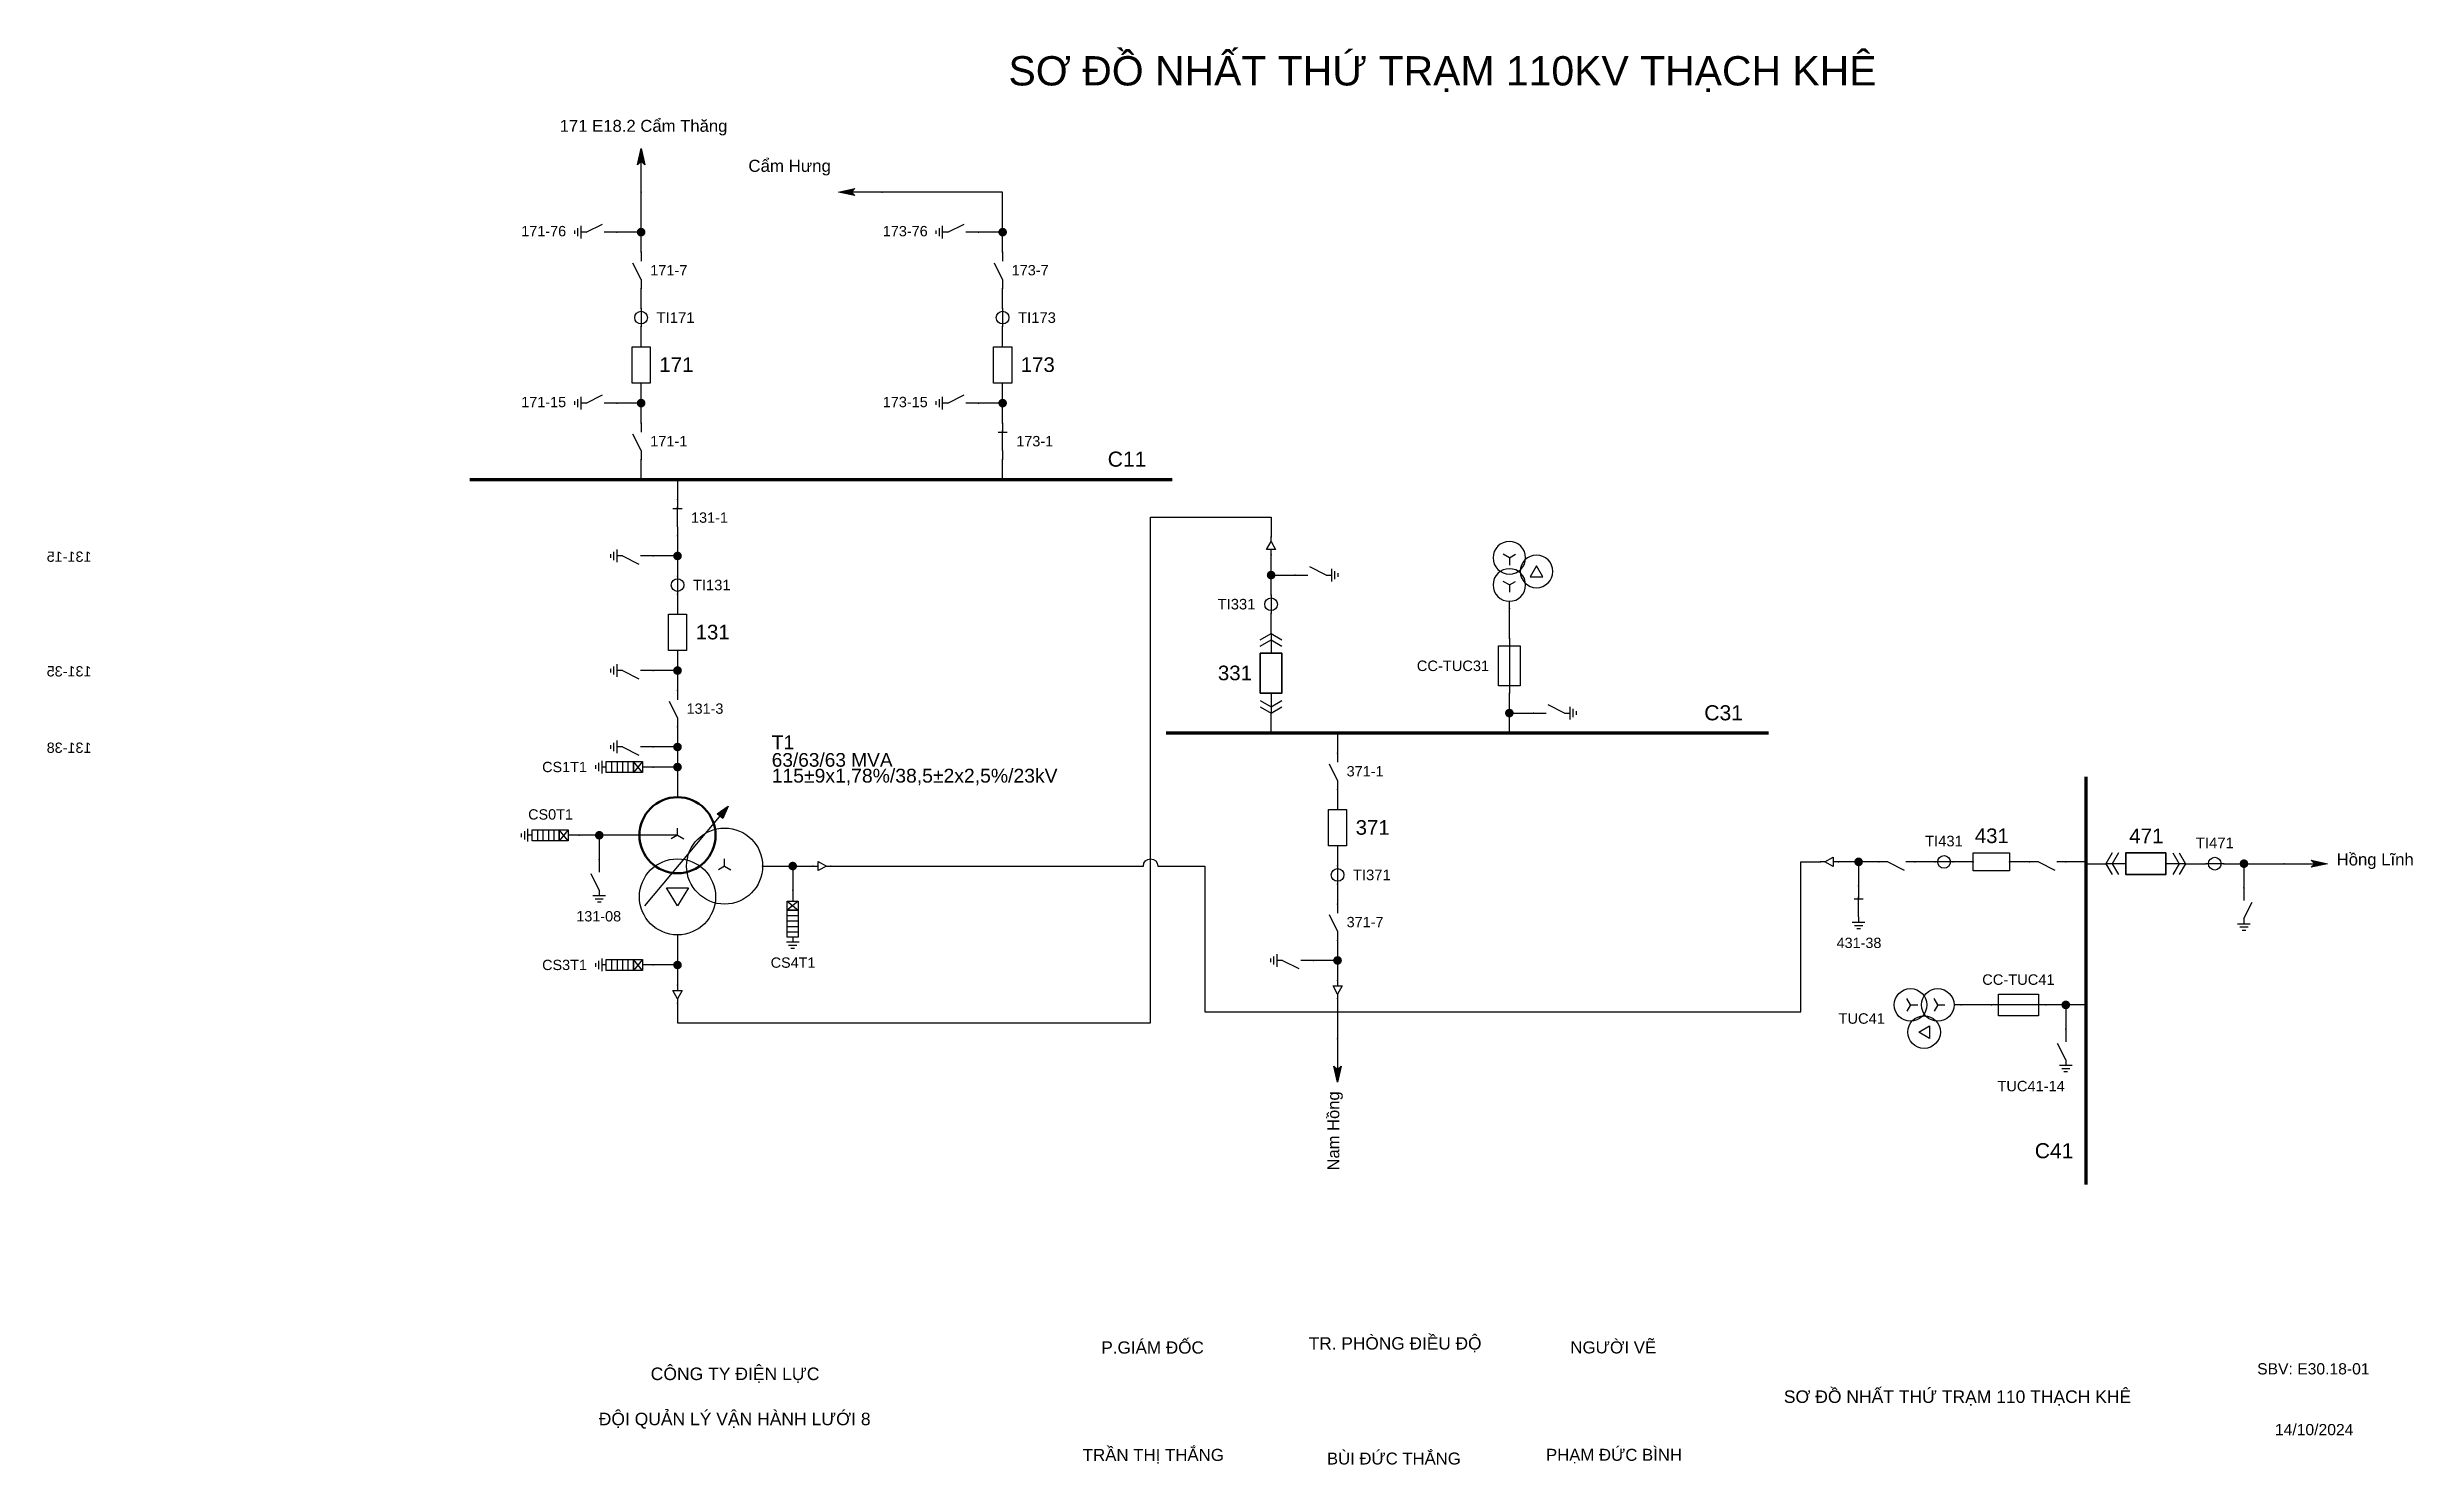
# Model space of a CAD drawing. Header units: millimetres. Extents: x -268 to 288, y 7 to 203.
# Drawn here: x -38.3 to 288.2, y 7.5 to 203.1 of the extents above; entities that cross this region are included whole.
import ezdxf

# ---------------------------------------------------------------- set-up
doc = ezdxf.new("R2010")
doc.units = ezdxf.units.MM
for name, color, linetype, lineweight in [('BUSBAR_110KV', 1, 'Continuous', 50), ('BUSBAR_22KV', 5, 'Continuous', 50), ('BUSBAR_35KV', 30, 'Continuous', 50), ('HV_110KV', 1, 'Continuous', 25), ('MV_22KV', 5, 'Continuous', 25), ('MV_35KV', 30, 'Continuous', 25)]:
    doc.layers.add(name, color=color, linetype=linetype, lineweight=lineweight)
doc.layers.add('SYM_PORTS', color=8, linetype='Continuous', plot=False)
doc.layers.add('TEXT', color=7, linetype='Continuous')
doc.styles.add('SLD_TEXT', font='arial.ttf')

msp = doc.modelspace()

# ---------------------------------------------------------------- texts
at = {"layer": 'TEXT', "attachment_point": 7, "style": 'SLD_TEXT'}
for s, insert, char_height in [('SƠ ĐỒ NHẤT THỨ TRẠM 110KV THẠCH KHÊ', (94.39, 196.91), 4.0428), ('171 E18.2 Cẩm Thăng', (32.45, 190.91), 1.6468), ('Cẩm Hưng', (58.49, 185.38), 1.667), ('C11', (108.08, 145.17), 2.082), ('C31', (190.41, 110.17), 2.082), ('63/63/63 MVA', (61.71, 103.77), 1.8848), ('115±9x1,78%/38,5±2x2,5%/23kV', (61.71, 101.25), 1.9114), ('Hồng Lĩnh', (277.68, 89.68), 1.651), ('C41', (236.02, 49.74), 2.082), ('P.GIÁM ĐỐC', (107.21, 22.79), 1.686), ('TR. PHÒNG ĐIỀU ĐỘ', (135.82, 23), 1.707), ('NGƯỜI VẼ', (171.93, 22.82), 1.663), ('CÔNG TY ĐIỆN LỰC', (45.01, 18.78), 1.7307), ('SBV: E30.18-01', (266.71, 19.92), 1.549), ('SƠ ĐỒ NHẤT THỨ TRẠM 110 THẠCH KHÊ', (201.39, 15.63), 1.7259), ('ĐỘI QUẢN LÝ VẬN HÀNH LƯỚI 8', (37.84, 12.46), 1.7274), ('14/10/2024', (269.16, 11.53), 1.55), ('TRẦN THỊ THẮNG', (104.64, 7.64), 1.6622), ('PHẠM ĐỨC BÌNH', (168.57, 7.66), 1.6518), ('BÙI ĐỨC THẮNG', (138.34, 7.49), 1.6479)]:
    msp.add_mtext(s, dxfattribs=dict(at, insert=insert, char_height=char_height))
at = {"layer": 'TEXT', "insert": (140.53, 48.08), "char_height": 1.636, "attachment_point": 7, "rotation": 90, "style": 'SLD_TEXT'}
msp.add_mtext('Nam Hồng', dxfattribs=at)

# ---------------------------------------------------------------- blocks, each defined once
blk = doc.blocks.new('SYM_DISCONNECTOR_OPEN')
at = {"lineweight": 25}
for points in [[(0, -1.25), (-1.125, 1)], [(0, 2.5), (0, 1.25)], [(0, -1.25), (0, -2.5)]]:
    blk.add_lwpolyline(points, dxfattribs=at)
at = {"layer": 'SYM_PORTS'}
for p in [(0, 2.5), (0, -2.5)]:
    blk.add_point(p, dxfattribs=at)
blk.add_attdef('DEVICE_CODE', (1, -0.5), '', height=2)
blk = doc.blocks.new('SYM_EARTHING_SWITCH_OPEN')
at = {"lineweight": 25}
for points in [[(0, -1.25), (-1.125, 1)], [(0, 3), (0, 1.25)], [(-0.875, -2), (0.875, -2)], [(-0.5625, -2.4375), (0.5625, -2.4375)], [(-0.25, -2.875), (0.25, -2.875)], [(0, -1.25), (0, -2)]]:
    blk.add_lwpolyline(points, dxfattribs=at)
at = {"layer": 'SYM_PORTS'}
blk.add_point((0, 3), dxfattribs=at)
blk.add_attdef('DEVICE_CODE', (1.875, 0), '', height=2)
blk = doc.blocks.new('SYM_CIRCUIT_BREAKER')
at = {"lineweight": 25}
blk.add_lwpolyline([(-1.25, 2.5), (1.25, 2.5), (1.25, -2.5), (-1.25, -2.5)], close=True, dxfattribs=at)
at = {"layer": 'SYM_PORTS'}
for p in [(0, 2.5), (0, -2.5)]:
    blk.add_point(p, dxfattribs=at)
blk.add_attdef('DEVICE_CODE', (2.25, -0.5), '', height=2)
at = {"flags": 1}
blk.add_attdef('RATING', (2.25, -3.5), '', height=2, dxfattribs=at)
blk = doc.blocks.new('SYM_CURRENT_TRANSFORMER')
at = {"lineweight": 25}
blk.add_lwpolyline([(0, 1.25), (0, -1.25)], dxfattribs=at)
blk.add_circle((0, 0), 0.875, dxfattribs=at)
at = {"layer": 'SYM_PORTS'}
for p in [(0, 1.25), (0, -1.25)]:
    blk.add_point(p, dxfattribs=at)
blk.add_attdef('DEVICE_CODE', (1.875, -1.75), '', height=2)
at = {"flags": 1}
blk.add_attdef('RATIO', (1.875, -4.75), '', height=2, dxfattribs=at)
blk = doc.blocks.new('SYM_LINE_FEEDER_ARROW')
blk.add_hatch(color=7).paths.add_polyline_path([(0, -3), (-0.5, -0.75), (0, -1.25), (0.5, -0.75)])
at = {"lineweight": 25}
blk.add_lwpolyline([(0, 3), (0, -1.25)], dxfattribs=at)
blk.add_lwpolyline([(0, -3), (-0.5, -0.75), (0, -1.25), (0.5, -0.75)], close=True, dxfattribs=at)
at = {"layer": 'SYM_PORTS'}
blk.add_point((0, 3), dxfattribs=at)
blk.add_attdef('LINE_NAME', (1.5, 0), '', height=2)
blk = doc.blocks.new('SYM_DISCONNECTOR_CLOSED')
at = {"lineweight": 25}
for points in [[(-0.625, 1.25), (0.625, 1.25)], [(0, 2.5), (0, 1.25)], [(0, -1.25), (0, 1.5)], [(0, -1.25), (0, -2.5)]]:
    blk.add_lwpolyline(points, dxfattribs=at)
at = {"layer": 'SYM_PORTS'}
for p in [(0, 2.5), (0, -2.5)]:
    blk.add_point(p, dxfattribs=at)
blk.add_attdef('DEVICE_CODE', (1.625, -0.5), '', height=2)
blk = doc.blocks.new('SYM_SURGE_ARRESTER')
at = {"lineweight": 25}
for points in [[(0, 4), (0, 2.5)], [(-0.75, 2.5), (0.75, 1.25)], [(0.75, 2.5), (-0.75, 1.25)], [(-0.75, 0.5), (0.75, 0.5)], [(-0.875, -3.125), (0.875, -3.125)], [(-0.75, -0.25), (0.75, -0.25)], [(-0.75, -1), (0.75, -1)], [(-0.75, -1.75), (0.75, -1.75)], [(0, -2.5), (0, -3.125)], [(-0.5625, -3.5625), (0.5625, -3.5625)], [(-0.25, -4), (0.25, -4)]]:
    blk.add_lwpolyline(points, dxfattribs=at)
for points in [[(-0.75, 2.5), (0.75, 2.5), (0.75, 1.25), (-0.75, 1.25)], [(-0.75, 1.25), (0.75, 1.25), (0.75, -2.5), (-0.75, -2.5)]]:
    blk.add_lwpolyline(points, close=True, dxfattribs=at)
at = {"layer": 'SYM_PORTS'}
blk.add_point((0, 4), dxfattribs=at)
blk.add_attdef('DEVICE_CODE', (1.875, 1), '', height=2)
blk = doc.blocks.new('SYM_TRANSFORMER_3W')
blk.add_hatch(color=7).paths.add_polyline_path([(3.75, 8.25), (3.0125, 6.575), (2.2375, 7.225)])
at = {"lineweight": 25}
for points in [[(-7.75, -5.5), (3.0125, 7.35)], [(-3.25, 4.25), (-8.5, 4.25)], [(-3.25, 4.25), (-4.1125, 3.75)], [(-3.25, 4.25), (-3.25, 5.25)], [(-3.25, 4.25), (-2.3875, 3.75)], [(3.25, 0), (2.3875, -0.5)], [(3.25, 0), (3.25, 1)], [(3.25, 0), (4.1125, -0.5)]]:
    blk.add_lwpolyline(points, dxfattribs=at)
for points in [[(3.75, 8.25), (3.0125, 6.575), (2.2375, 7.225)], [(-4.75, -3), (-1.75, -3), (-3.25, -5.5)]]:
    blk.add_lwpolyline(points, close=True, dxfattribs=at)
at = {"lineweight": 50}
blk.add_circle((-3.25, 4.25), 5.25, dxfattribs=at)
at = {"lineweight": 25}
for centre in [(3.25, 0), (-3.25, -4.25)]:
    blk.add_circle(centre, 5.25, dxfattribs=at)
at = {"layer": 'SYM_PORTS'}
for p in [(-3.25, 9.5), (-8.5, 4.25), (8.5, 0), (-3.25, -9.5)]:
    blk.add_point(p, dxfattribs=at)
blk.add_attdef('DEVICE_CODE', (9.5, 6.5), '', height=2)
at = {"flags": 1}
for tag, p in [('POWER', (9.5, 3.5)), ('VOLTAGE_RATIO', (9.5, 0.5))]:
    blk.add_attdef(tag, p, '', height=2, dxfattribs=at)
blk = doc.blocks.new('SYM_CABLE_TERMINATION')
at = {"lineweight": 25}
blk.add_lwpolyline([(-0.625, 0.5), (0.625, 0.5), (0, -0.625)], close=True, dxfattribs=at)
for points in [[(0, 1.25), (0, 0.5)], [(0, -0.625), (0, -1.25)]]:
    blk.add_lwpolyline(points, dxfattribs=at)
at = {"layer": 'SYM_PORTS'}
for p in [(0, 1.25), (0, -1.25)]:
    blk.add_point(p, dxfattribs=at)
blk = doc.blocks.new('SYM_DRAWOUT_BREAKER')
at = {"lineweight": 25}
for points in [[(-1.5, 4.625), (0, 5.5), (1.5, 4.625)], [(-1.5, 3.75), (0, 4.625), (1.5, 3.75)], [(0, 5.5), (0, 2.75)], [(0, -2.75), (0, -5.5)], [(-1.5, -3.75), (0, -4.625), (1.5, -3.75)], [(-1.5, -4.625), (0, -5.5), (1.5, -4.625)]]:
    blk.add_lwpolyline(points, dxfattribs=at)
at = {"lineweight": 35}
blk.add_lwpolyline([(-1.5, 2.75), (1.5, 2.75), (1.5, -2.75), (-1.5, -2.75)], close=True, dxfattribs=at)
at = {"layer": 'SYM_PORTS'}
for p in [(0, 5.5), (0, -5.5)]:
    blk.add_point(p, dxfattribs=at)
blk.add_attdef('DEVICE_CODE', (2.5, 2.5), '', height=2)
at = {"flags": 1}
blk.add_attdef('RATING', (2.5, -0.5), '', height=2, dxfattribs=at)
blk = doc.blocks.new('SYM_EARTHING_SWITCH_CLOSED')
at = {"lineweight": 25}
for points in [[(-0.625, 1.25), (0.625, 1.25)], [(0, 3), (0, 1.25)], [(0, -1.25), (0, 1.5)], [(-0.875, -2), (0.875, -2)], [(-0.5625, -2.4375), (0.5625, -2.4375)], [(-0.25, -2.875), (0.25, -2.875)], [(0, -1.25), (0, -2)]]:
    blk.add_lwpolyline(points, dxfattribs=at)
at = {"layer": 'SYM_PORTS'}
blk.add_point((0, 3), dxfattribs=at)
blk.add_attdef('DEVICE_CODE', (1.875, 0), '', height=2)
blk = doc.blocks.new('SYM_FUSE_DISCONNECTOR')
at = {"lineweight": 25}
blk.add_lwpolyline([(0, 3.75), (0, -3.75)], dxfattribs=at)
blk.add_lwpolyline([(-1.5, 2.75), (1.5, 2.75), (1.5, -2.75), (-1.5, -2.75)], close=True, dxfattribs=at)
at = {"layer": 'SYM_PORTS'}
for p in [(0, 3.75), (0, -3.75)]:
    blk.add_point(p, dxfattribs=at)
blk.add_attdef('DEVICE_CODE', (2.5, 0.75), '', height=2)
at = {"flags": 1}
blk.add_attdef('RATING', (2.5, -2.25), '', height=2, dxfattribs=at)
blk = doc.blocks.new('SYM_VOLTAGE_TRANSFORMER')
at = {"lineweight": 25}
for points in [[(0, 4.625), (0, 3.625)], [(0, 1.375), (-0.8625, 0.875)], [(0, 1.375), (0, 2.375)], [(0, 1.375), (0.8625, 0.875)], [(0, -2.375), (-0.8625, -2.875)], [(0, -2.375), (0, -1.375)], [(0, -2.375), (0.8625, -2.875)]]:
    blk.add_lwpolyline(points, dxfattribs=at)
blk.add_lwpolyline([(2.875, 0.25), (4.625, 0.25), (3.75, -1.25)], close=True, dxfattribs=at)
for centre in [(0, 1.375), (3.75, -0.5), (0, -2.375)]:
    blk.add_circle(centre, 2.25, dxfattribs=at)
at = {"layer": 'SYM_PORTS'}
blk.add_point((0, 4.625), dxfattribs=at)
blk.add_attdef('DEVICE_CODE', (7, 1.625), '', height=2)
at = {"flags": 1}
blk.add_attdef('RATIO', (7, -1.375), '', height=2, dxfattribs=at)

# ---------------------------------------------------------------- hatches: boundary and pattern name
at = {"layer": 'HV_110KV'}
h = msp.add_hatch(color=7, dxfattribs=at)
edge = h.paths.add_edge_path()
edge.add_arc((43.69, 177.56), 0.6, 0, 360)
h = msp.add_hatch(color=7, dxfattribs=at)
edge = h.paths.add_edge_path()
edge.add_arc((93.58, 177.56), 0.6, 0, 360)
h = msp.add_hatch(color=7, dxfattribs=at)
edge = h.paths.add_edge_path()
edge.add_arc((43.69, 153.97), 0.6, 0, 360)
h = msp.add_hatch(color=7, dxfattribs=at)
edge = h.paths.add_edge_path()
edge.add_arc((93.58, 153.97), 0.6, 0, 360)
h = msp.add_hatch(color=7, dxfattribs=at)
edge = h.paths.add_edge_path()
edge.add_arc((48.71, 132.88), 0.6, 0, 360)
h = msp.add_hatch(color=7, dxfattribs=at)
edge = h.paths.add_edge_path()
edge.add_arc((48.71, 117.07), 0.6, 0, 360)
h = msp.add_hatch(color=7, dxfattribs=at)
edge = h.paths.add_edge_path()
edge.add_arc((48.71, 106.52), 0.6, 0, 360)
h = msp.add_hatch(color=7, dxfattribs=at)
edge = h.paths.add_edge_path()
edge.add_arc((48.71, 103.75), 0.6, 0, 360)
h = msp.add_hatch(color=7, dxfattribs=at)
edge = h.paths.add_edge_path()
edge.add_arc((37.91, 94.34), 0.6, 0, 360)
at = {"layer": 'MV_22KV'}
h = msp.add_hatch(color=7, dxfattribs=at)
edge = h.paths.add_edge_path()
edge.add_arc((64.61, 90.09), 0.6, 0, 360)
h = msp.add_hatch(color=7, dxfattribs=at)
edge = h.paths.add_edge_path()
edge.add_arc((211.71, 90.67), 0.6, 0, 360)
h = msp.add_hatch(color=7, dxfattribs=at)
edge = h.paths.add_edge_path()
edge.add_arc((264.89, 90.42), 0.6, 0, 360)
h = msp.add_hatch(color=7, dxfattribs=at)
edge = h.paths.add_edge_path()
edge.add_arc((240.3, 70.93), 0.6, 0, 360)
at = {"layer": 'MV_35KV'}
h = msp.add_hatch(color=7, dxfattribs=at)
edge = h.paths.add_edge_path()
edge.add_arc((130.63, 130.24), 0.6, 0, 360)
h = msp.add_hatch(color=7, dxfattribs=at)
edge = h.paths.add_edge_path()
edge.add_arc((163.51, 111.2), 0.6, 0, 360)
h = msp.add_hatch(color=7, dxfattribs=at)
edge = h.paths.add_edge_path()
edge.add_arc((48.71, 76.44), 0.6, 0, 360)
h = msp.add_hatch(color=7, dxfattribs=at)
edge = h.paths.add_edge_path()
edge.add_arc((139.8, 77.07), 0.6, 0, 360)

# ---------------------------------------------------------------- linework, layer by layer
at = {"layer": 'BUSBAR_110KV', "const_width": 0.46}
msp.add_lwpolyline([(20.01, 143.43), (116.99, 143.43)], dxfattribs=at)
at = {"layer": 'BUSBAR_22KV', "const_width": 0.46}
msp.add_lwpolyline([(243.07, 102.41), (243.07, 46.14)], dxfattribs=at)
at = {"layer": 'BUSBAR_35KV', "const_width": 0.46}
msp.add_lwpolyline([(116.12, 108.43), (199.31, 108.43)], dxfattribs=at)
at = {"layer": 'HV_110KV'}
for points in [[(43.69, 177.56), (43.69, 183.1)], [(93.58, 177.56), (93.58, 183.1), (76.95, 183.1)], [(43.69, 177.56), (40.35, 177.56)], [(43.69, 174.79), (43.69, 177.56)], [(93.58, 177.56), (90.25, 177.56)], [(93.58, 174.79), (93.58, 177.56)], [(43.69, 167.02), (43.69, 169.79)], [(93.58, 167.02), (93.58, 169.79)], [(43.69, 161.74), (43.69, 164.52)], [(93.58, 161.74), (93.58, 164.52)], [(43.69, 153.97), (43.69, 156.74)], [(93.58, 153.97), (93.58, 156.74)], [(43.69, 153.97), (40.35, 153.97)], [(43.69, 151.2), (43.69, 153.97)], [(93.58, 153.97), (90.25, 153.97)], [(93.58, 151.2), (93.58, 153.97)], [(43.69, 143.43), (43.69, 146.2)], [(93.58, 143.43), (93.58, 146.2)], [(48.71, 143.43), (48.71, 140.66)], [(48.71, 135.66), (48.71, 132.88)], [(48.71, 132.88), (45.37, 132.88)], [(48.71, 132.88), (48.71, 130.11)], [(48.71, 127.61), (48.71, 124.84)], [(48.71, 119.84), (48.71, 117.07)], [(48.71, 117.07), (45.37, 117.07)], [(48.71, 117.07), (48.71, 114.3)], [(48.71, 109.3), (48.71, 106.52)], [(48.71, 106.52), (45.37, 106.52)], [(48.71, 106.52), (48.71, 103.75)], [(48.71, 103.75), (45.37, 103.75)], [(48.71, 103.75), (48.71, 99.59)], [(37.91, 94.34), (35.14, 94.34)], [(43.46, 94.34), (37.91, 94.34)], [(37.91, 94.34), (37.91, 91.01)]]:
    msp.add_lwpolyline(points, dxfattribs=at)
at = {"layer": 'MV_22KV'}
for points in [[(60.46, 90.09), (64.61, 90.09)], [(64.61, 90.09), (64.61, 86.76)], [(64.61, 90.09), (67.39, 90.09)], [(211.71, 90.67), (208.94, 90.67)], [(214.48, 90.67), (211.71, 90.67)], [(211.71, 90.67), (211.71, 87.34)], [(222.26, 90.67), (219.48, 90.67)], [(227.53, 90.67), (224.76, 90.67)], [(235.3, 90.67), (232.53, 90.67)], [(243.07, 90.67), (240.3, 90.67)], [(243.07, 90.42), (245.84, 90.42)], [(256.84, 90.42), (259.62, 90.42)], [(262.12, 90.42), (264.89, 90.42)], [(264.89, 90.42), (264.89, 87.09)], [(264.89, 90.42), (270.43, 90.42)], [(230.03, 70.93), (225.87, 70.93)], [(240.3, 70.93), (237.53, 70.93)], [(243.07, 70.93), (240.3, 70.93)], [(240.3, 70.93), (240.3, 67.6)]]:
    msp.add_lwpolyline(points, dxfattribs=at)
msp.add_lwpolyline([(69.89, 90.09), (72.59, 90.09), (113, 90.09, -1), (115, 90.09), (121.5, 90.09), (121.5, 69.97), (203.74, 69.97), (203.74, 90.67), (206.44, 90.67)], format="xyb", dxfattribs=at)
at = {"layer": 'MV_35KV'}
for points in [[(48.71, 71.16), (48.71, 68.46), (114, 68.46), (114, 138.22), (130.63, 138.22), (130.63, 135.52)], [(130.63, 130.24), (130.63, 133.02)], [(130.63, 127.47), (130.63, 130.24)], [(130.63, 130.24), (133.96, 130.24)], [(130.63, 122.2), (130.63, 124.97)], [(163.51, 121.47), (163.51, 125.63)], [(130.63, 108.43), (130.63, 111.2)], [(163.51, 111.2), (163.51, 113.97)], [(163.51, 108.43), (163.51, 111.2)], [(163.51, 111.2), (166.85, 111.2)], [(139.8, 108.43), (139.8, 105.66)], [(139.8, 100.66), (139.8, 97.88)], [(139.8, 92.88), (139.8, 90.11)], [(139.8, 87.61), (139.8, 84.84)], [(48.71, 80.59), (48.71, 76.44)], [(139.8, 79.84), (139.8, 77.07)], [(48.71, 76.44), (45.37, 76.44)], [(48.71, 76.44), (48.71, 73.66)], [(139.8, 77.07), (136.46, 77.07)], [(139.8, 77.07), (139.8, 74.3)], [(139.8, 71.8), (139.8, 66.25)]]:
    msp.add_lwpolyline(points, dxfattribs=at)

# ---------------------------------------------------------------- block references
at = {"layer": 'HV_110KV'}
for p, rotation in [((43.69, 186.1), 180), ((73.95, 183.1), 270)]:
    msp.add_blockref('SYM_LINE_FEEDER_ARROW', p, dxfattribs=dict(at, rotation=rotation))
ref = msp.add_blockref('SYM_EARTHING_SWITCH_OPEN', (37.35, 177.56), dxfattribs=dict(at, rotation=270))
ref.add_attrib('DEVICE_CODE', '171-76', (27.14, 176.99), dxfattribs={"layer": 'TEXT', "height": 1.426, "style": 'SLD_TEXT'})
ref = msp.add_blockref('SYM_EARTHING_SWITCH_OPEN', (87.25, 177.56), dxfattribs=dict(at, rotation=270))
ref.add_attrib('DEVICE_CODE', '173-76', (77.04, 176.99), dxfattribs={"layer": 'TEXT', "height": 1.426, "style": 'SLD_TEXT'})
ref = msp.add_blockref('SYM_DISCONNECTOR_OPEN', (43.69, 172.29), dxfattribs=at)
ref.add_attrib('DEVICE_CODE', '171-7', (44.94, 171.58), dxfattribs={"layer": 'TEXT', "height": 1.44, "style": 'SLD_TEXT'})
ref = msp.add_blockref('SYM_DISCONNECTOR_OPEN', (93.58, 172.29), dxfattribs=at)
ref.add_attrib('DEVICE_CODE', '173-7', (94.83, 171.6), dxfattribs={"layer": 'TEXT', "height": 1.427, "style": 'SLD_TEXT'})
ref = msp.add_blockref('SYM_CURRENT_TRANSFORMER', (43.69, 165.77), dxfattribs=at)
ref.add_attrib('DEVICE_CODE', 'TI171', (45.81, 165.03), dxfattribs={"layer": 'TEXT', "height": 1.473, "style": 'SLD_TEXT'})
ref = msp.add_blockref('SYM_CURRENT_TRANSFORMER', (93.58, 165.77), dxfattribs=at)
ref.add_attrib('DEVICE_CODE', 'TI173', (95.71, 165.04), dxfattribs={"layer": 'TEXT', "height": 1.461, "style": 'SLD_TEXT'})
ref = msp.add_blockref('SYM_CIRCUIT_BREAKER', (43.69, 159.24), dxfattribs=at)
ref.add_attrib('DEVICE_CODE', '171', (46.19, 158.26), dxfattribs={"layer": 'TEXT', "height": 2.033, "style": 'SLD_TEXT'})
ref = msp.add_blockref('SYM_CIRCUIT_BREAKER', (93.58, 159.24), dxfattribs=at)
ref.add_attrib('DEVICE_CODE', '173', (96.08, 158.27), dxfattribs={"layer": 'TEXT', "height": 2.016, "style": 'SLD_TEXT'})
ref = msp.add_blockref('SYM_EARTHING_SWITCH_OPEN', (37.35, 153.97), dxfattribs=dict(at, rotation=270))
ref.add_attrib('DEVICE_CODE', '171-15', (27.14, 153.41), dxfattribs={"layer": 'TEXT', "height": 1.426, "style": 'SLD_TEXT'})
ref = msp.add_blockref('SYM_EARTHING_SWITCH_OPEN', (87.25, 153.97), dxfattribs=dict(at, rotation=270))
ref.add_attrib('DEVICE_CODE', '173-15', (77.04, 153.41), dxfattribs={"layer": 'TEXT', "height": 1.426, "style": 'SLD_TEXT'})
ref = msp.add_blockref('SYM_DISCONNECTOR_OPEN', (43.69, 148.7), dxfattribs=at)
ref.add_attrib('DEVICE_CODE', '171-1', (44.94, 148), dxfattribs={"layer": 'TEXT', "height": 1.44, "style": 'SLD_TEXT'})
ref = msp.add_blockref('SYM_DISCONNECTOR_CLOSED', (93.58, 148.7), dxfattribs=at)
ref.add_attrib('DEVICE_CODE', '173-1', (95.46, 148.01), dxfattribs={"layer": 'TEXT', "height": 1.427, "style": 'SLD_TEXT'})
ref = msp.add_blockref('SYM_DISCONNECTOR_CLOSED', (48.71, 138.16), dxfattribs=at)
ref.add_attrib('DEVICE_CODE', '131-1', (50.58, 137.46), dxfattribs={"layer": 'TEXT', "height": 1.424, "style": 'SLD_TEXT'})
ref = msp.add_blockref('SYM_EARTHING_SWITCH_OPEN', (42.37, 132.88), dxfattribs=dict(at, xscale=-1, rotation=270))
ref.add_attrib('DEVICE_CODE', '131-15', (32.16, 132.07), dxfattribs={"layer": 'TEXT', "extrusion": (0, 0, -1), "height": 1.423, "style": 'SLD_TEXT'})
ref = msp.add_blockref('SYM_CURRENT_TRANSFORMER', (48.71, 128.86), dxfattribs=at)
ref.add_attrib('DEVICE_CODE', 'TI131', (50.83, 128.14), dxfattribs={"layer": 'TEXT', "height": 1.458, "style": 'SLD_TEXT'})
ref = msp.add_blockref('SYM_CIRCUIT_BREAKER', (48.71, 122.34), dxfattribs=at)
ref.add_attrib('DEVICE_CODE', '131', (51.21, 121.37), dxfattribs={"layer": 'TEXT', "height": 2.016, "style": 'SLD_TEXT'})
ref = msp.add_blockref('SYM_EARTHING_SWITCH_OPEN', (42.37, 117.07), dxfattribs=dict(at, xscale=-1, rotation=270))
ref.add_attrib('DEVICE_CODE', '131-35', (32.16, 116.25), dxfattribs={"layer": 'TEXT', "extrusion": (0, 0, -1), "height": 1.423, "style": 'SLD_TEXT'})
ref = msp.add_blockref('SYM_DISCONNECTOR_OPEN', (48.71, 111.8), dxfattribs=at)
ref.add_attrib('DEVICE_CODE', '131-3', (49.96, 111.1), dxfattribs={"layer": 'TEXT', "height": 1.424, "style": 'SLD_TEXT'})
ref = msp.add_blockref('SYM_TRANSFORMER_3W', (51.96, 90.09), dxfattribs=at)
ref.add_attrib('DEVICE_CODE', 'T1', (61.71, 106.21), dxfattribs={"layer": 'TEXT', "height": 1.911, "style": 'SLD_TEXT'})
ref = msp.add_blockref('SYM_EARTHING_SWITCH_OPEN', (42.37, 106.52), dxfattribs=dict(at, xscale=-1, rotation=270))
ref.add_attrib('DEVICE_CODE', '131-38', (32.16, 105.71), dxfattribs={"layer": 'TEXT', "extrusion": (0, 0, -1), "height": 1.423, "style": 'SLD_TEXT'})
ref = msp.add_blockref('SYM_SURGE_ARRESTER', (41.37, 103.75), dxfattribs=dict(at, rotation=270))
ref.add_attrib('DEVICE_CODE', 'CS1T1', (30.03, 103.05), dxfattribs={"layer": 'TEXT', "height": 1.42, "style": 'SLD_TEXT'})
ref = msp.add_blockref('SYM_SURGE_ARRESTER', (31.14, 94.34), dxfattribs=dict(at, rotation=270))
ref.add_attrib('DEVICE_CODE', 'CS0T1', (28.1, 96.51), dxfattribs={"layer": 'TEXT', "height": 1.42, "style": 'SLD_TEXT'})
ref = msp.add_blockref('SYM_EARTHING_SWITCH_OPEN', (37.91, 88.01), dxfattribs=at)
ref.add_attrib('DEVICE_CODE', '131-08', (34.74, 82.45), dxfattribs={"layer": 'TEXT', "height": 1.423, "style": 'SLD_TEXT'})
at = {"layer": 'MV_22KV'}
ref = msp.add_blockref('SYM_CIRCUIT_BREAKER', (230.03, 90.67), dxfattribs=dict(at, rotation=270))
ref.add_attrib('DEVICE_CODE', '431', (227.74, 93.26), dxfattribs={"layer": 'TEXT', "height": 2.016, "style": 'SLD_TEXT'})
ref = msp.add_blockref('SYM_DRAWOUT_BREAKER', (251.34, 90.42), dxfattribs=dict(at, rotation=270))
ref.add_attrib('DEVICE_CODE', '471', (249.05, 93.24), dxfattribs={"layer": 'TEXT', "height": 2.033, "style": 'SLD_TEXT'})
ref = msp.add_blockref('SYM_DISCONNECTOR_OPEN', (237.8, 90.67), dxfattribs=dict(at, xscale=-1, rotation=270))
ref.add_attrib('DEVICE_CODE', '431-1', (235.29, 91.97), dxfattribs={"layer": 'TEXT', "extrusion": (0, 0, -1), "height": 1.424, "style": 'SLD_TEXT'})
ref = msp.add_blockref('SYM_DISCONNECTOR_OPEN', (216.98, 90.67), dxfattribs=dict(at, xscale=-1, rotation=270))
ref.add_attrib('DEVICE_CODE', '431-3', (214.48, 91.97), dxfattribs={"layer": 'TEXT', "extrusion": (0, 0, -1), "height": 1.424, "style": 'SLD_TEXT'})
ref = msp.add_blockref('SYM_CURRENT_TRANSFORMER', (223.51, 90.67), dxfattribs=dict(at, rotation=270))
ref.add_attrib('DEVICE_CODE', 'TI431', (220.88, 92.81), dxfattribs={"layer": 'TEXT', "height": 1.458, "style": 'SLD_TEXT'})
ref = msp.add_blockref('SYM_CURRENT_TRANSFORMER', (260.87, 90.42), dxfattribs=dict(at, rotation=270))
ref.add_attrib('DEVICE_CODE', 'TI471', (258.24, 92.55), dxfattribs={"layer": 'TEXT', "height": 1.473, "style": 'SLD_TEXT'})
for name, p, rotation in [('SYM_CABLE_TERMINATION', (68.64, 90.09), 90), ('SYM_CABLE_TERMINATION', (207.69, 90.67), 270), ('SYM_LINE_FEEDER_ARROW', (273.43, 90.42), 90)]:
    msp.add_blockref(name, p, dxfattribs=dict(at, rotation=rotation))
ref = msp.add_blockref('SYM_EARTHING_SWITCH_OPEN', (264.89, 84.09), dxfattribs=dict(at, xscale=-1))
ref.add_attrib('DEVICE_CODE', '471-76', (261.97, 78.53), dxfattribs={"layer": 'TEXT', "extrusion": (0, 0, -1), "height": 1.426, "style": 'SLD_TEXT'})
ref = msp.add_blockref('SYM_SURGE_ARRESTER', (64.61, 82.76), dxfattribs=at)
ref.add_attrib('DEVICE_CODE', 'CS4T1', (61.57, 76.06), dxfattribs={"layer": 'TEXT', "height": 1.42, "style": 'SLD_TEXT'})
ref = msp.add_blockref('SYM_EARTHING_SWITCH_CLOSED', (211.71, 84.34), dxfattribs=at)
ref.add_attrib('DEVICE_CODE', '431-38', (208.67, 78.78), dxfattribs={"layer": 'TEXT', "height": 1.423, "style": 'SLD_TEXT'})
ref = msp.add_blockref('SYM_FUSE_DISCONNECTOR', (233.78, 70.93), dxfattribs=dict(at, rotation=270))
ref.add_attrib('DEVICE_CODE', 'CC-TUC41', (228.77, 73.7), dxfattribs={"layer": 'TEXT', "height": 1.446, "style": 'SLD_TEXT'})
ref = msp.add_blockref('SYM_VOLTAGE_TRANSFORMER', (221.25, 70.93), dxfattribs=dict(at, rotation=270))
ref.add_attrib('DEVICE_CODE', 'TUC41', (208.93, 68.33), dxfattribs={"layer": 'TEXT', "height": 1.449, "style": 'SLD_TEXT'})
ref = msp.add_blockref('SYM_EARTHING_SWITCH_OPEN', (240.3, 64.6), dxfattribs=at)
ref.add_attrib('DEVICE_CODE', 'TUC41-14', (230.87, 59.01), dxfattribs={"layer": 'TEXT', "height": 1.443, "style": 'SLD_TEXT'})
at = {"layer": 'MV_35KV'}
ref = msp.add_blockref('SYM_VOLTAGE_TRANSFORMER', (163.51, 130.25), dxfattribs=dict(at, xscale=-1, rotation=180))
ref.add_attrib('DEVICE_CODE', 'TUC31', (162.16, 136.15), dxfattribs={"layer": 'TEXT', "extrusion": (0, 0, -1), "height": 1.449, "style": 'SLD_TEXT'})
at = {"layer": 'MV_35KV', "rotation": 180}
msp.add_blockref('SYM_CABLE_TERMINATION', (130.63, 134.27), dxfattribs=at)
at = {"layer": 'MV_35KV'}
ref = msp.add_blockref('SYM_EARTHING_SWITCH_OPEN', (136.96, 130.24), dxfattribs=dict(at, xscale=-1, rotation=90))
ref.add_attrib('DEVICE_CODE', '331-38', (141.09, 129.68), dxfattribs={"layer": 'TEXT', "extrusion": (0, 0, -1), "height": 1.423, "style": 'SLD_TEXT'})
ref = msp.add_blockref('SYM_CURRENT_TRANSFORMER', (130.63, 126.22), dxfattribs=at)
ref.add_attrib('DEVICE_CODE', 'TI331', (123.25, 125.5), dxfattribs={"layer": 'TEXT', "height": 1.458, "style": 'SLD_TEXT'})
ref = msp.add_blockref('SYM_DRAWOUT_BREAKER', (130.63, 116.7), dxfattribs=at)
ref.add_attrib('DEVICE_CODE', '331', (123.29, 115.73), dxfattribs={"layer": 'TEXT', "height": 2.016, "style": 'SLD_TEXT'})
ref = msp.add_blockref('SYM_FUSE_DISCONNECTOR', (163.51, 117.72), dxfattribs=at)
ref.add_attrib('DEVICE_CODE', 'CC-TUC31', (150.74, 117), dxfattribs={"layer": 'TEXT', "height": 1.446, "style": 'SLD_TEXT'})
ref = msp.add_blockref('SYM_EARTHING_SWITCH_OPEN', (169.85, 111.2), dxfattribs=dict(at, xscale=-1, rotation=90))
ref.add_attrib('DEVICE_CODE', 'TUC31-14', (173.97, 110.6), dxfattribs={"layer": 'TEXT', "extrusion": (0, 0, -1), "height": 1.443, "style": 'SLD_TEXT'})
ref = msp.add_blockref('SYM_DISCONNECTOR_OPEN', (139.8, 103.16), dxfattribs=at)
ref.add_attrib('DEVICE_CODE', '371-1', (141.05, 102.46), dxfattribs={"layer": 'TEXT', "height": 1.427, "style": 'SLD_TEXT'})
ref = msp.add_blockref('SYM_CIRCUIT_BREAKER', (139.8, 95.38), dxfattribs=at)
ref.add_attrib('DEVICE_CODE', '371', (142.3, 94.41), dxfattribs={"layer": 'TEXT', "height": 2.016, "style": 'SLD_TEXT'})
ref = msp.add_blockref('SYM_CURRENT_TRANSFORMER', (139.8, 88.86), dxfattribs=at)
ref.add_attrib('DEVICE_CODE', 'TI371', (141.92, 88.14), dxfattribs={"layer": 'TEXT', "height": 1.461, "style": 'SLD_TEXT'})
ref = msp.add_blockref('SYM_DISCONNECTOR_OPEN', (139.8, 82.34), dxfattribs=at)
ref.add_attrib('DEVICE_CODE', '371-7', (141.05, 81.65), dxfattribs={"layer": 'TEXT', "height": 1.427, "style": 'SLD_TEXT'})
ref = msp.add_blockref('SYM_EARTHING_SWITCH_OPEN', (133.46, 77.07), dxfattribs=dict(at, xscale=-1, rotation=270))
ref.add_attrib('DEVICE_CODE', '371-76', (123.25, 76.25), dxfattribs={"layer": 'TEXT', "extrusion": (0, 0, -1), "height": 1.426, "style": 'SLD_TEXT'})
ref = msp.add_blockref('SYM_SURGE_ARRESTER', (41.37, 76.44), dxfattribs=dict(at, rotation=270))
ref.add_attrib('DEVICE_CODE', 'CS3T1', (30.03, 75.74), dxfattribs={"layer": 'TEXT', "height": 1.42, "style": 'SLD_TEXT'})
for name, p in [('SYM_CABLE_TERMINATION', (48.71, 72.41)), ('SYM_CABLE_TERMINATION', (139.8, 73.05)), ('SYM_LINE_FEEDER_ARROW', (139.8, 63.25))]:
    msp.add_blockref(name, p, dxfattribs=at)

msp.set_redraw_order([(e.dxf.handle, doc.entitydb.next_handle()) for e in msp.query("TEXT MTEXT ATTDEF DIMENSION ARC_DIMENSION")])  # texts and dimensions are drawn at this point

doc.saveas('drawing.dxf')
